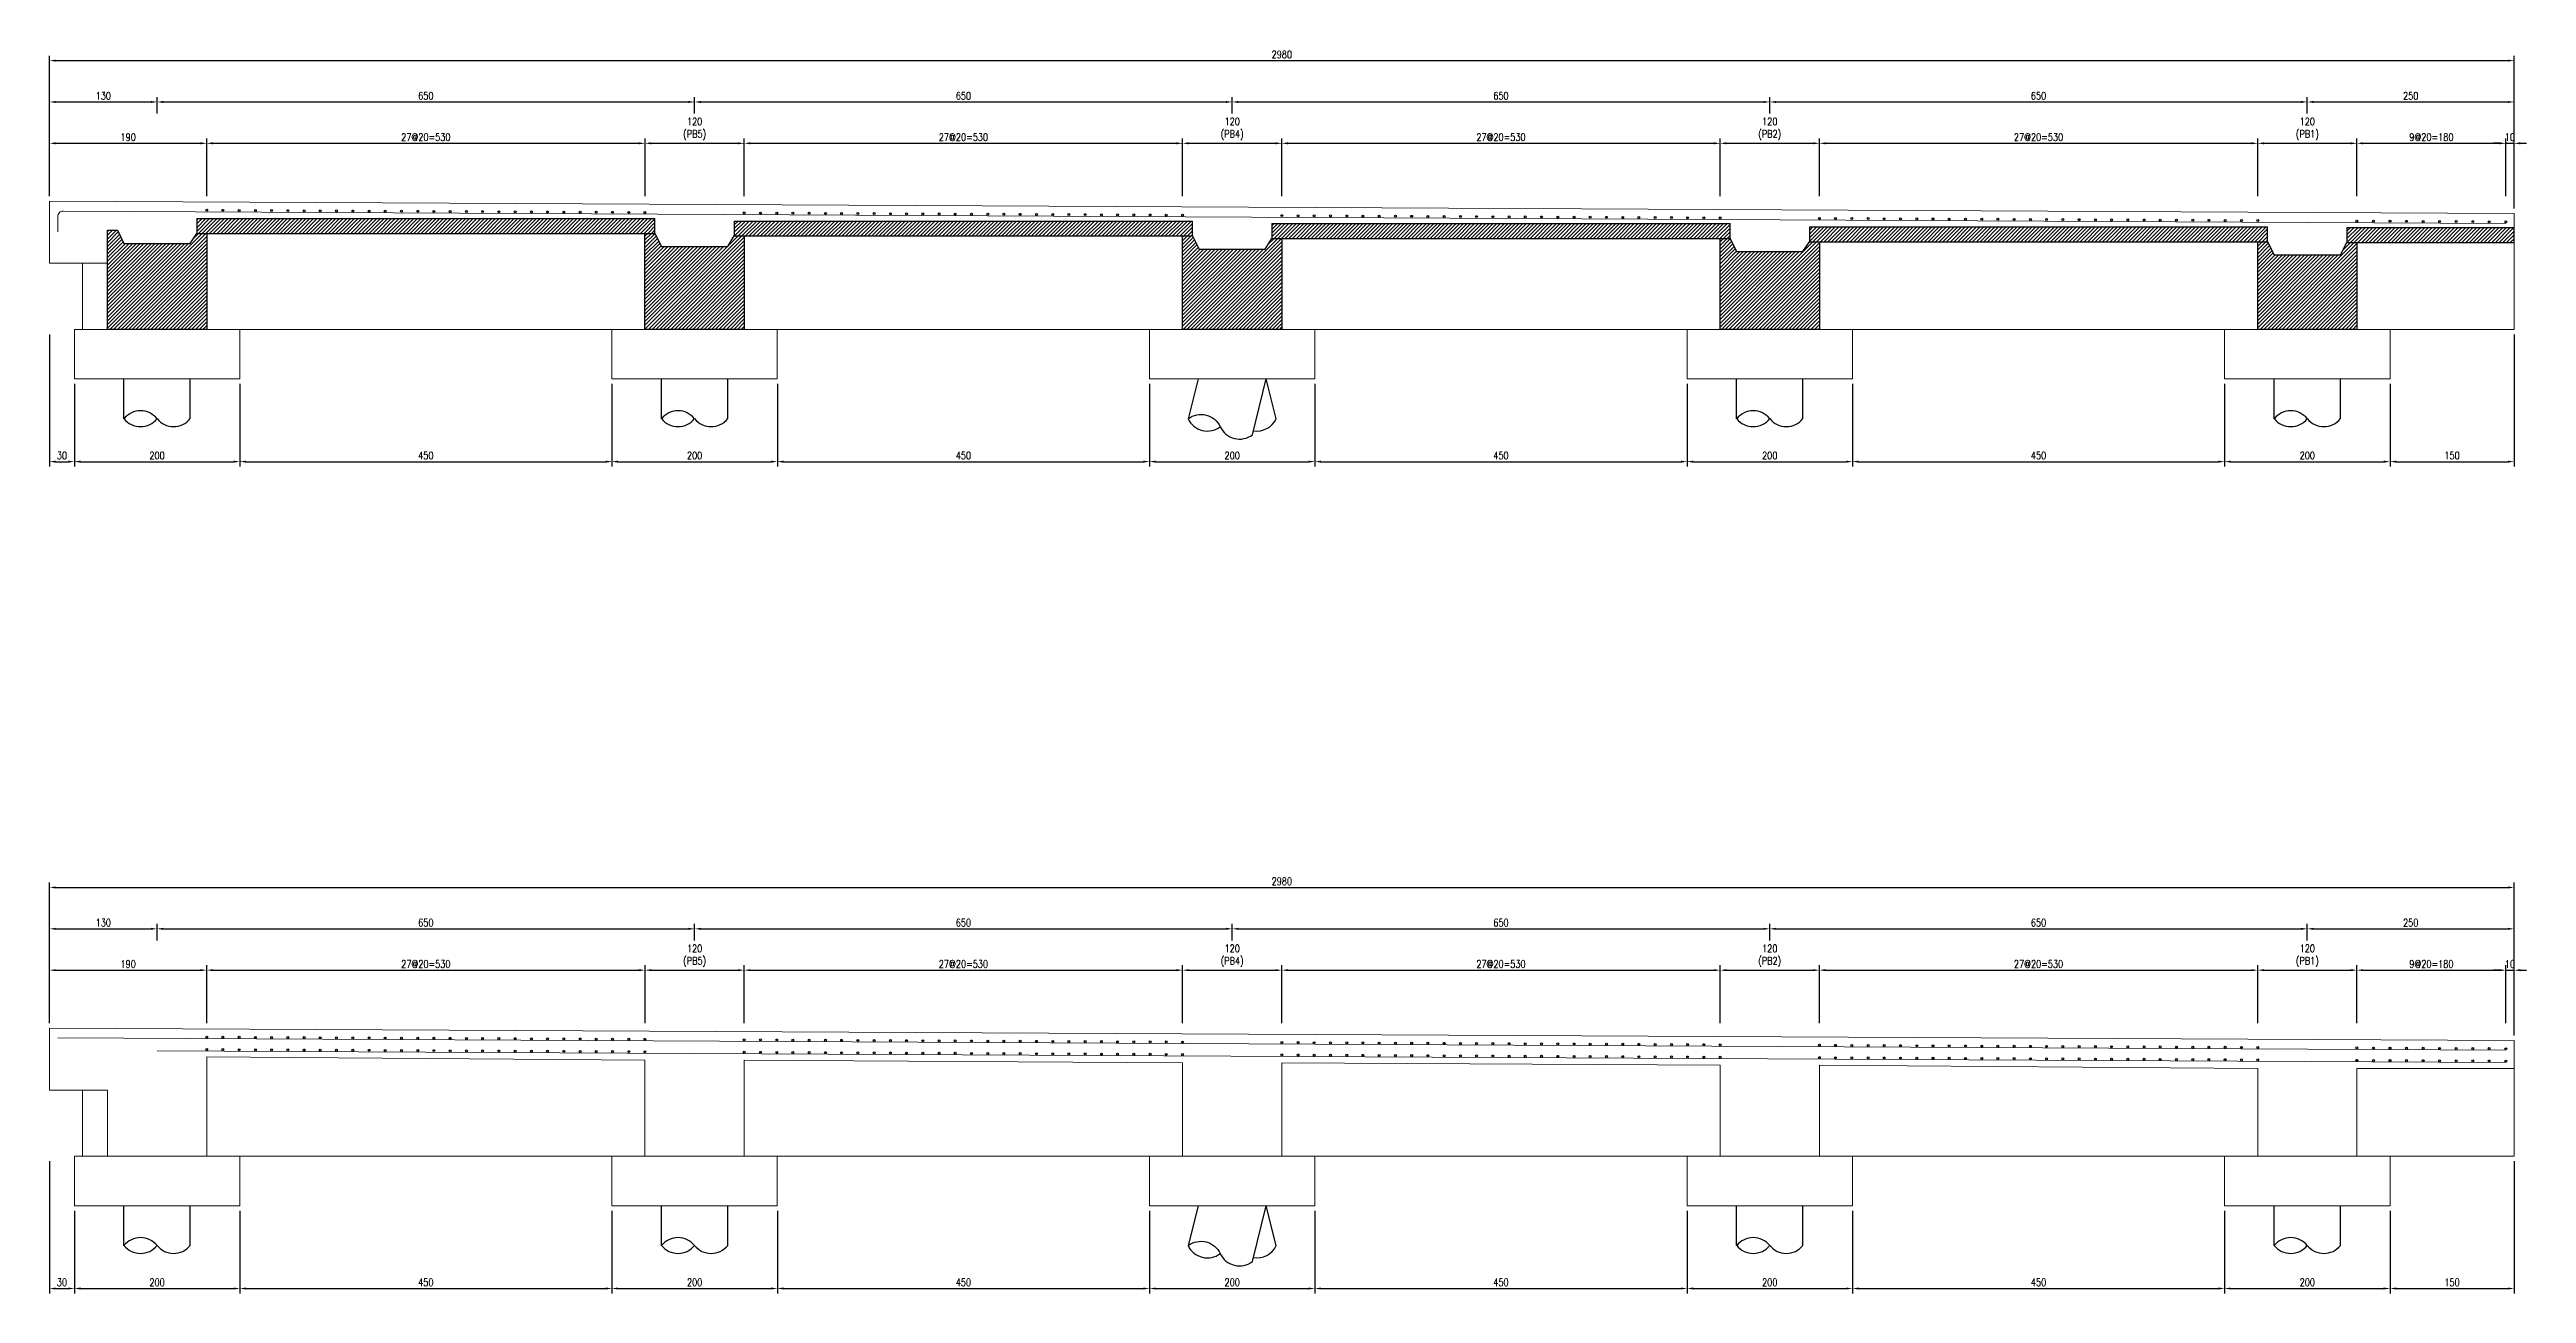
# Model space of a CAD drawing. Extents: x -4754 to 4964, y -19960 to 3841.
# Drawn here: x -286 to 2709, y -13309 to -11805 of the extents above; entities that cross this region are included whole.
import ezdxf

# ---------------------------------------------------------------- set-up
doc = ezdxf.new("R2010")
doc.units = 0
doc.header["$LTSCALE"] = 3
doc.layers.get('0').update_dxf_attribs({"linetype": 'CONTINUOUS'})
doc.layers.add('HB_0', color=7, linetype='CONTINUOUS', transparency=0.5)
doc.layers.add('預鑄版_HATCH', color=253, linetype='CONTINUOUS', transparency=0.1)
for name, color, linetype in [('HB_DIM', 1, 'CONTINUOUS'), ('鋼筋', 3, 'CONTINUOUS'), ('預鑄梁_HATCH', 253, 'CONTINUOUS')]:
    doc.layers.add(name, color=color, linetype=linetype)
doc.styles.get("Standard").update_dxf_attribs({"font": 'ROMANS.shx', "width": 0.8, "bigfont": 'chineset.shx'})
doc.dimstyles.new('30', dxfattribs={"dimscale": 3, "dimtxt": 3, "dimasz": 2.5, "dimexe": 2, "dimexo": 2, "dimgap": 1, "dimtad": 1, "dimdsep": 46, "dimtxsty": 'Standard', "dimcen": 0, "dimclrd": 256, "dimclre": 256, "dimclrt": 2, "dimadec": 0, "dimazin": 0, "dimtfac": 1, "dimtix": 1, "dimtmove": 2, "dimatfit": 3, "dimfxl": 1, "dimtolj": 1, "dimtzin": 0, "dimarcsym": 0})

msp = doc.modelspace()

# ---------------------------------------------------------------- blocks, each defined once
blk = doc.blocks.new('pile_vertical_with_pilecap')
at = {"linetype": 'Continuous'}
for p, q in [((-40, -48.1), (-40, 0)), ((-40, -48.1), (-40, 0)), ((40, -48.1), (40, 0)), ((40, -48.1), (40, 0))]:
    blk.add_line(p, q, dxfattribs=at)
for centre, start, end in [((-20, -64.1), 38.718, 141.282), ((-20, -64.1), 38.718, 141.282), ((-20, -32), 218.718, 321.282), ((-20, -32), 218.718, 321.282), ((20, -32), 218.718, 321.282), ((20, -32), 218.718, 321.282)]:
    blk.add_arc(centre, 25.6, start, end, dxfattribs=at)
blk = doc.blocks.new('racked_with_pilecap_Transverse')
at = {"linetype": 'Continuous'}
for points in [[(-41.2, 0), (-53.2, -48.1)], [(24.4, -67.5), (41.2, 0)]]:
    blk.add_lwpolyline(points, dxfattribs=at)
blk.add_lwpolyline([(53.2, -48.1), (41.2, 0)])
for points in [[(-53.2, -48.1, -0.48), (-14.4, -57.8, 0.48), (24.4, -67.5, 0.48)], [(-53.2, -48.1, 0.48), (-14.4, -57.8, 0.48)], [(25.6, -62.6, 0.340232), (53.2, -48.1)]]:
    blk.add_lwpolyline(points, format="xyb", dxfattribs=at)
blk = doc.blocks.new('C')
at = {"color": 3, "linetype": 'Continuous'}
blk.add_circle((0, 0), 1.2, dxfattribs=at)
blk = doc.blocks.new('*D143')
at = {"layer": 'HB_DIM', "linetype": 'Continuous', "lineweight": -2}
for p, q in [((-285.7, -12982), (-285.7, -12812)), ((-278.2, -12818), (2686.8, -12818)), ((2694.3, -12997), (2694.3, -12812))]:
    blk.add_line(p, q, dxfattribs=at)
at = {"layer": 'HB_DIM'}
for points in [[(-278.2, -12816.7), (-278.2, -12819.2), (-285.7, -12818)], [(2686.8, -12819.2), (2686.8, -12816.7), (2694.3, -12818)]]:
    blk.add_solid(points, dxfattribs=at)
at = {"layer": 'HB_DIM', "color": 2, "linetype": 'Continuous', "insert": (1204.3, -12810.5), "char_height": 9, "attachment_point": 5, "rotation": 0}
blk.add_mtext('\\A1;2980', dxfattribs=at)
blk = doc.blocks.new('*D144')
at = {"layer": 'HB_DIM', "linetype": 'Continuous', "lineweight": -2}
for p, q in [((-285.7, -12982), (-285.7, -12862)), ((-278.2, -12868), (-163.2, -12868)), ((-155.7, -12882), (-155.7, -12862))]:
    blk.add_line(p, q, dxfattribs=at)
at = {"layer": 'HB_DIM'}
for points in [[(-278.2, -12866.7), (-278.2, -12869.2), (-285.7, -12868)], [(-163.2, -12869.2), (-163.2, -12866.7), (-155.7, -12868)]]:
    blk.add_solid(points, dxfattribs=at)
at = {"layer": 'HB_DIM', "color": 2, "linetype": 'Continuous', "insert": (-220.7, -12860.5), "char_height": 9, "attachment_point": 5, "rotation": 0}
blk.add_mtext('\\A1;130', dxfattribs=at)
blk = doc.blocks.new('*D145')
at = {"layer": 'HB_DIM', "linetype": 'Continuous', "lineweight": -2}
for p, q in [((-155.7, -12882), (-155.7, -12862)), ((-148.2, -12868), (486.8, -12868)), ((494.3, -12882), (494.3, -12862))]:
    blk.add_line(p, q, dxfattribs=at)
at = {"layer": 'HB_DIM'}
for points in [[(-148.2, -12866.7), (-148.2, -12869.2), (-155.7, -12868)], [(486.8, -12869.2), (486.8, -12866.7), (494.3, -12868)]]:
    blk.add_solid(points, dxfattribs=at)
at = {"layer": 'HB_DIM', "color": 2, "linetype": 'Continuous', "insert": (169.3, -12860.5), "char_height": 9, "attachment_point": 5, "rotation": 0}
blk.add_mtext('\\A1;650', dxfattribs=at)
blk = doc.blocks.new('*D146')
at = {"layer": 'HB_DIM', "linetype": 'Continuous', "lineweight": -2}
for p, q in [((494.3, -12882), (494.3, -12862)), ((501.8, -12868), (1136.8, -12868)), ((1144.3, -12882), (1144.3, -12862))]:
    blk.add_line(p, q, dxfattribs=at)
at = {"layer": 'HB_DIM'}
for points in [[(501.8, -12866.7), (501.8, -12869.2), (494.3, -12868)], [(1136.8, -12869.2), (1136.8, -12866.7), (1144.3, -12868)]]:
    blk.add_solid(points, dxfattribs=at)
at = {"layer": 'HB_DIM', "color": 2, "linetype": 'Continuous', "insert": (819.3, -12860.5), "char_height": 9, "attachment_point": 5, "rotation": 0}
blk.add_mtext('\\A1;650', dxfattribs=at)
blk = doc.blocks.new('*D147')
at = {"layer": 'HB_DIM', "linetype": 'Continuous', "lineweight": -2}
for p, q in [((1144.3, -12882), (1144.3, -12862)), ((1151.8, -12868), (1786.8, -12868)), ((1794.3, -12882), (1794.3, -12862))]:
    blk.add_line(p, q, dxfattribs=at)
at = {"layer": 'HB_DIM'}
for points in [[(1151.8, -12866.7), (1151.8, -12869.2), (1144.3, -12868)], [(1786.8, -12869.2), (1786.8, -12866.7), (1794.3, -12868)]]:
    blk.add_solid(points, dxfattribs=at)
at = {"layer": 'HB_DIM', "color": 2, "linetype": 'Continuous', "insert": (1469.3, -12860.5), "char_height": 9, "attachment_point": 5, "rotation": 0}
blk.add_mtext('\\A1;650', dxfattribs=at)
blk = doc.blocks.new('*D148')
at = {"layer": 'HB_DIM', "linetype": 'Continuous', "lineweight": -2}
for p, q in [((1794.3, -12882), (1794.3, -12862)), ((1801.8, -12868), (2436.8, -12868)), ((2444.3, -12882), (2444.3, -12862))]:
    blk.add_line(p, q, dxfattribs=at)
at = {"layer": 'HB_DIM'}
for points in [[(1801.8, -12866.7), (1801.8, -12869.2), (1794.3, -12868)], [(2436.8, -12869.2), (2436.8, -12866.7), (2444.3, -12868)]]:
    blk.add_solid(points, dxfattribs=at)
at = {"layer": 'HB_DIM', "color": 2, "linetype": 'Continuous', "insert": (2119.3, -12860.5), "char_height": 9, "attachment_point": 5, "rotation": 0}
blk.add_mtext('\\A1;650', dxfattribs=at)
blk = doc.blocks.new('*D149')
at = {"layer": 'HB_DIM', "linetype": 'Continuous', "lineweight": -2}
for p, q in [((2444.3, -12882), (2444.3, -12862)), ((2451.8, -12868), (2686.8, -12868)), ((2694.3, -12997), (2694.3, -12862))]:
    blk.add_line(p, q, dxfattribs=at)
at = {"layer": 'HB_DIM'}
for points in [[(2451.8, -12866.7), (2451.8, -12869.2), (2444.3, -12868)], [(2686.8, -12869.2), (2686.8, -12866.7), (2694.3, -12868)]]:
    blk.add_solid(points, dxfattribs=at)
at = {"layer": 'HB_DIM', "color": 2, "linetype": 'Continuous', "insert": (2569.3, -12860.5), "char_height": 9, "attachment_point": 5, "rotation": 0}
blk.add_mtext('\\A1;250', dxfattribs=at)
blk = doc.blocks.new('*D150')
at = {"layer": 'HB_DIM', "linetype": 'Continuous', "lineweight": -2}
for p, q in [((-285.7, -12982), (-285.7, -12912)), ((-278.2, -12918), (-103.2, -12918)), ((-95.7, -12982), (-95.7, -12912))]:
    blk.add_line(p, q, dxfattribs=at)
at = {"layer": 'HB_DIM'}
for points in [[(-278.2, -12916.7), (-278.2, -12919.2), (-285.7, -12918)], [(-103.2, -12919.2), (-103.2, -12916.7), (-95.7, -12918)]]:
    blk.add_solid(points, dxfattribs=at)
at = {"layer": 'HB_DIM', "color": 2, "linetype": 'Continuous', "insert": (-190.7, -12910.5), "char_height": 9, "attachment_point": 5, "rotation": 0}
blk.add_mtext('\\A1;190', dxfattribs=at)
blk = doc.blocks.new('*D151')
at = {"layer": 'HB_DIM', "linetype": 'Continuous', "lineweight": -2}
for p, q in [((-95.7, -12982), (-95.7, -12912)), ((-88.2, -12918), (426.8, -12918)), ((434.3, -12982), (434.3, -12912))]:
    blk.add_line(p, q, dxfattribs=at)
at = {"layer": 'HB_DIM'}
for points in [[(-88.2, -12916.7), (-88.2, -12919.2), (-95.7, -12918)], [(426.8, -12919.2), (426.8, -12916.7), (434.3, -12918)]]:
    blk.add_solid(points, dxfattribs=at)
at = {"layer": 'HB_DIM', "color": 2, "linetype": 'Continuous', "insert": (169.3, -12910.5), "char_height": 9, "attachment_point": 5, "rotation": 0}
blk.add_mtext('\\A1;27@20=530', dxfattribs=at)
blk = doc.blocks.new('*D152')
at = {"layer": 'HB_DIM', "linetype": 'Continuous', "lineweight": -2}
for p, q in [((434.3, -12982), (434.3, -12912)), ((441.8, -12918), (546.8, -12918)), ((554.3, -12982), (554.3, -12912))]:
    blk.add_line(p, q, dxfattribs=at)
at = {"layer": 'HB_DIM'}
for points in [[(441.8, -12916.7), (441.8, -12919.2), (434.3, -12918)], [(546.8, -12919.2), (546.8, -12916.7), (554.3, -12918)]]:
    blk.add_solid(points, dxfattribs=at)
at = {"layer": 'HB_DIM', "color": 2, "linetype": 'Continuous', "insert": (494.3, -12900.6), "char_height": 9, "attachment_point": 5, "rotation": 0}
blk.add_mtext('\\A1;120^J(PB5)', dxfattribs=at)
blk = doc.blocks.new('*D153')
at = {"layer": 'HB_DIM', "linetype": 'Continuous', "lineweight": -2}
for p, q in [((554.3, -12982), (554.3, -12912)), ((561.8, -12918), (1076.8, -12918)), ((1084.3, -12982), (1084.3, -12912))]:
    blk.add_line(p, q, dxfattribs=at)
at = {"layer": 'HB_DIM'}
for points in [[(561.8, -12916.7), (561.8, -12919.2), (554.3, -12918)], [(1076.8, -12919.2), (1076.8, -12916.7), (1084.3, -12918)]]:
    blk.add_solid(points, dxfattribs=at)
at = {"layer": 'HB_DIM', "color": 2, "linetype": 'Continuous', "insert": (819.3, -12910.5), "char_height": 9, "attachment_point": 5, "rotation": 0}
blk.add_mtext('\\A1;27@20=530', dxfattribs=at)
blk = doc.blocks.new('*D154')
at = {"layer": 'HB_DIM', "linetype": 'Continuous', "lineweight": -2}
for p, q in [((1084.3, -12982), (1084.3, -12912)), ((1091.8, -12918), (1196.8, -12918)), ((1204.3, -12982), (1204.3, -12912))]:
    blk.add_line(p, q, dxfattribs=at)
at = {"layer": 'HB_DIM'}
for points in [[(1091.8, -12916.7), (1091.8, -12919.2), (1084.3, -12918)], [(1196.8, -12919.2), (1196.8, -12916.7), (1204.3, -12918)]]:
    blk.add_solid(points, dxfattribs=at)
at = {"layer": 'HB_DIM', "color": 2, "linetype": 'Continuous', "insert": (1144.3, -12900.6), "char_height": 9, "attachment_point": 5, "rotation": 0}
blk.add_mtext('\\A1;120^J(PB4)', dxfattribs=at)
blk = doc.blocks.new('*D155')
at = {"layer": 'HB_DIM', "linetype": 'Continuous', "lineweight": -2}
for p, q in [((1204.3, -12982), (1204.3, -12912)), ((1211.8, -12918), (1726.8, -12918)), ((1734.3, -12982), (1734.3, -12912))]:
    blk.add_line(p, q, dxfattribs=at)
at = {"layer": 'HB_DIM'}
for points in [[(1211.8, -12916.7), (1211.8, -12919.2), (1204.3, -12918)], [(1726.8, -12919.2), (1726.8, -12916.7), (1734.3, -12918)]]:
    blk.add_solid(points, dxfattribs=at)
at = {"layer": 'HB_DIM', "color": 2, "linetype": 'Continuous', "insert": (1469.3, -12910.5), "char_height": 9, "attachment_point": 5, "rotation": 0}
blk.add_mtext('\\A1;27@20=530', dxfattribs=at)
blk = doc.blocks.new('*D156')
at = {"layer": 'HB_DIM', "linetype": 'Continuous', "lineweight": -2}
for p, q in [((1734.3, -12982), (1734.3, -12912)), ((1741.8, -12918), (1846.8, -12918)), ((1854.3, -12982), (1854.3, -12912))]:
    blk.add_line(p, q, dxfattribs=at)
at = {"layer": 'HB_DIM'}
for points in [[(1741.8, -12916.7), (1741.8, -12919.2), (1734.3, -12918)], [(1846.8, -12919.2), (1846.8, -12916.7), (1854.3, -12918)]]:
    blk.add_solid(points, dxfattribs=at)
at = {"layer": 'HB_DIM', "color": 2, "linetype": 'Continuous', "insert": (1794.3, -12900.6), "char_height": 9, "attachment_point": 5, "rotation": 0}
blk.add_mtext('\\A1;120^J(PB2)', dxfattribs=at)
blk = doc.blocks.new('*D157')
at = {"layer": 'HB_DIM', "linetype": 'Continuous', "lineweight": -2}
for p, q in [((1854.3, -12982), (1854.3, -12912)), ((1861.8, -12918), (2376.8, -12918)), ((2384.3, -12982), (2384.3, -12912))]:
    blk.add_line(p, q, dxfattribs=at)
at = {"layer": 'HB_DIM'}
for points in [[(1861.8, -12916.7), (1861.8, -12919.2), (1854.3, -12918)], [(2376.8, -12919.2), (2376.8, -12916.7), (2384.3, -12918)]]:
    blk.add_solid(points, dxfattribs=at)
at = {"layer": 'HB_DIM', "color": 2, "linetype": 'Continuous', "insert": (2119.3, -12910.5), "char_height": 9, "attachment_point": 5, "rotation": 0}
blk.add_mtext('\\A1;27@20=530', dxfattribs=at)
blk = doc.blocks.new('*D158')
at = {"layer": 'HB_DIM', "linetype": 'Continuous', "lineweight": -2}
for p, q in [((2384.3, -12982), (2384.3, -12912)), ((2391.8, -12918), (2496.8, -12918)), ((2504.3, -12982), (2504.3, -12912))]:
    blk.add_line(p, q, dxfattribs=at)
at = {"layer": 'HB_DIM'}
for points in [[(2391.8, -12916.7), (2391.8, -12919.2), (2384.3, -12918)], [(2496.8, -12919.2), (2496.8, -12916.7), (2504.3, -12918)]]:
    blk.add_solid(points, dxfattribs=at)
at = {"layer": 'HB_DIM', "color": 2, "linetype": 'Continuous', "insert": (2444.3, -12900.6), "char_height": 9, "attachment_point": 5, "rotation": 0}
blk.add_mtext('\\A1;120^J(PB1)', dxfattribs=at)
blk = doc.blocks.new('*D159')
at = {"layer": 'HB_DIM', "linetype": 'Continuous', "lineweight": -2}
for p, q in [((2504.3, -12982), (2504.3, -12912)), ((2511.8, -12918), (2676.8, -12918)), ((2684.3, -12982), (2684.3, -12912))]:
    blk.add_line(p, q, dxfattribs=at)
at = {"layer": 'HB_DIM'}
for points in [[(2511.8, -12916.7), (2511.8, -12919.2), (2504.3, -12918)], [(2676.8, -12919.2), (2676.8, -12916.7), (2684.3, -12918)]]:
    blk.add_solid(points, dxfattribs=at)
at = {"layer": 'HB_DIM', "color": 2, "linetype": 'Continuous', "insert": (2594.3, -12910.5), "char_height": 9, "attachment_point": 5, "rotation": 0}
blk.add_mtext('\\A1;9@20=180', dxfattribs=at)
blk = doc.blocks.new('*D160')
at = {"layer": 'HB_DIM', "linetype": 'Continuous', "lineweight": -2}
for p, q in [((2676.8, -12918), (2669.3, -12918)), ((2684.3, -12982), (2684.3, -12912)), ((2684.3, -12918), (2694.3, -12918)), ((2694.3, -12982), (2694.3, -12912)), ((2701.8, -12918), (2709.3, -12918))]:
    blk.add_line(p, q, dxfattribs=at)
at = {"layer": 'HB_DIM'}
for points in [[(2676.8, -12919.2), (2676.8, -12916.7), (2684.3, -12918)], [(2701.8, -12916.7), (2701.8, -12919.2), (2694.3, -12918)]]:
    blk.add_solid(points, dxfattribs=at)
at = {"layer": 'HB_DIM', "color": 2, "linetype": 'Continuous', "insert": (2689.3, -12910.5), "char_height": 9, "attachment_point": 5, "rotation": 0}
blk.add_mtext('\\A1;10', dxfattribs=at)
blk = doc.blocks.new('*D161')
at = {"layer": 'HB_DIM', "linetype": 'Continuous', "lineweight": -2}
for p, q in [((-285.7, -13149), (-285.7, -13309)), ((-255.7, -13209), (-255.7, -13309)), ((-278.2, -13303), (-263.2, -13303))]:
    blk.add_line(p, q, dxfattribs=at)
at = {"layer": 'HB_DIM'}
for points in [[(-278.2, -13301.7), (-278.2, -13304.2), (-285.7, -13303)], [(-263.2, -13304.2), (-263.2, -13301.7), (-255.7, -13303)]]:
    blk.add_solid(points, dxfattribs=at)
at = {"layer": 'HB_DIM', "color": 2, "linetype": 'Continuous', "insert": (-270.7, -13295.5), "char_height": 9, "attachment_point": 5, "rotation": 0}
blk.add_mtext('\\A1;30', dxfattribs=at)
blk = doc.blocks.new('*D162')
at = {"layer": 'HB_DIM', "linetype": 'Continuous', "lineweight": -2}
for p, q in [((-255.7, -13209), (-255.7, -13309)), ((-55.7, -13209), (-55.7, -13309)), ((-248.2, -13303), (-63.2, -13303))]:
    blk.add_line(p, q, dxfattribs=at)
at = {"layer": 'HB_DIM'}
for points in [[(-248.2, -13301.7), (-248.2, -13304.2), (-255.7, -13303)], [(-63.2, -13304.2), (-63.2, -13301.7), (-55.7, -13303)]]:
    blk.add_solid(points, dxfattribs=at)
at = {"layer": 'HB_DIM', "color": 2, "linetype": 'Continuous', "insert": (-155.7, -13295.5), "char_height": 9, "attachment_point": 5, "rotation": 0}
blk.add_mtext('\\A1;200', dxfattribs=at)
blk = doc.blocks.new('*D163')
at = {"layer": 'HB_DIM', "linetype": 'Continuous', "lineweight": -2}
for p, q in [((-55.7, -13209), (-55.7, -13309)), ((394.3, -13209), (394.3, -13309)), ((-48.2, -13303), (386.8, -13303))]:
    blk.add_line(p, q, dxfattribs=at)
at = {"layer": 'HB_DIM'}
for points in [[(-48.2, -13301.7), (-48.2, -13304.2), (-55.7, -13303)], [(386.8, -13304.2), (386.8, -13301.7), (394.3, -13303)]]:
    blk.add_solid(points, dxfattribs=at)
at = {"layer": 'HB_DIM', "color": 2, "linetype": 'Continuous', "insert": (169.3, -13295.5), "char_height": 9, "attachment_point": 5, "rotation": 0}
blk.add_mtext('\\A1;450', dxfattribs=at)
blk = doc.blocks.new('*D164')
at = {"layer": 'HB_DIM', "linetype": 'Continuous', "lineweight": -2}
for p, q in [((394.3, -13209), (394.3, -13309)), ((594.3, -13209), (594.3, -13309)), ((401.8, -13303), (586.8, -13303))]:
    blk.add_line(p, q, dxfattribs=at)
at = {"layer": 'HB_DIM'}
for points in [[(401.8, -13301.7), (401.8, -13304.2), (394.3, -13303)], [(586.8, -13304.2), (586.8, -13301.7), (594.3, -13303)]]:
    blk.add_solid(points, dxfattribs=at)
at = {"layer": 'HB_DIM', "color": 2, "linetype": 'Continuous', "insert": (494.3, -13295.5), "char_height": 9, "attachment_point": 5, "rotation": 0}
blk.add_mtext('\\A1;200', dxfattribs=at)
blk = doc.blocks.new('*D165')
at = {"layer": 'HB_DIM', "linetype": 'Continuous', "lineweight": -2}
for p, q in [((594.3, -13209), (594.3, -13309)), ((1044.3, -13209), (1044.3, -13309)), ((601.8, -13303), (1036.8, -13303))]:
    blk.add_line(p, q, dxfattribs=at)
at = {"layer": 'HB_DIM'}
for points in [[(601.8, -13301.7), (601.8, -13304.2), (594.3, -13303)], [(1036.8, -13304.2), (1036.8, -13301.7), (1044.3, -13303)]]:
    blk.add_solid(points, dxfattribs=at)
at = {"layer": 'HB_DIM', "color": 2, "linetype": 'Continuous', "insert": (819.3, -13295.5), "char_height": 9, "attachment_point": 5, "rotation": 0}
blk.add_mtext('\\A1;450', dxfattribs=at)
blk = doc.blocks.new('*D166')
at = {"layer": 'HB_DIM', "linetype": 'Continuous', "lineweight": -2}
for p, q in [((1044.3, -13209), (1044.3, -13309)), ((1244.3, -13209), (1244.3, -13309)), ((1051.8, -13303), (1236.8, -13303))]:
    blk.add_line(p, q, dxfattribs=at)
at = {"layer": 'HB_DIM'}
for points in [[(1051.8, -13301.7), (1051.8, -13304.2), (1044.3, -13303)], [(1236.8, -13304.2), (1236.8, -13301.7), (1244.3, -13303)]]:
    blk.add_solid(points, dxfattribs=at)
at = {"layer": 'HB_DIM', "color": 2, "linetype": 'Continuous', "insert": (1144.3, -13295.5), "char_height": 9, "attachment_point": 5, "rotation": 0}
blk.add_mtext('\\A1;200', dxfattribs=at)
blk = doc.blocks.new('*D167')
at = {"layer": 'HB_DIM', "linetype": 'Continuous', "lineweight": -2}
for p, q in [((1244.3, -13209), (1244.3, -13309)), ((1694.3, -13209), (1694.3, -13309)), ((1251.8, -13303), (1686.8, -13303))]:
    blk.add_line(p, q, dxfattribs=at)
at = {"layer": 'HB_DIM'}
for points in [[(1251.8, -13301.7), (1251.8, -13304.2), (1244.3, -13303)], [(1686.8, -13304.2), (1686.8, -13301.7), (1694.3, -13303)]]:
    blk.add_solid(points, dxfattribs=at)
at = {"layer": 'HB_DIM', "color": 2, "linetype": 'Continuous', "insert": (1469.3, -13295.5), "char_height": 9, "attachment_point": 5, "rotation": 0}
blk.add_mtext('\\A1;450', dxfattribs=at)
blk = doc.blocks.new('*D168')
at = {"layer": 'HB_DIM', "linetype": 'Continuous', "lineweight": -2}
for p, q in [((1694.3, -13209), (1694.3, -13309)), ((1894.3, -13209), (1894.3, -13309)), ((1701.8, -13303), (1886.8, -13303))]:
    blk.add_line(p, q, dxfattribs=at)
at = {"layer": 'HB_DIM'}
for points in [[(1701.8, -13301.7), (1701.8, -13304.2), (1694.3, -13303)], [(1886.8, -13304.2), (1886.8, -13301.7), (1894.3, -13303)]]:
    blk.add_solid(points, dxfattribs=at)
at = {"layer": 'HB_DIM', "color": 2, "linetype": 'Continuous', "insert": (1794.3, -13295.5), "char_height": 9, "attachment_point": 5, "rotation": 0}
blk.add_mtext('\\A1;200', dxfattribs=at)
blk = doc.blocks.new('*D169')
at = {"layer": 'HB_DIM', "linetype": 'Continuous', "lineweight": -2}
for p, q in [((1894.3, -13209), (1894.3, -13309)), ((2344.3, -13209), (2344.3, -13309)), ((1901.8, -13303), (2336.8, -13303))]:
    blk.add_line(p, q, dxfattribs=at)
at = {"layer": 'HB_DIM'}
for points in [[(1901.8, -13301.7), (1901.8, -13304.2), (1894.3, -13303)], [(2336.8, -13304.2), (2336.8, -13301.7), (2344.3, -13303)]]:
    blk.add_solid(points, dxfattribs=at)
at = {"layer": 'HB_DIM', "color": 2, "linetype": 'Continuous', "insert": (2119.3, -13295.5), "char_height": 9, "attachment_point": 5, "rotation": 0}
blk.add_mtext('\\A1;450', dxfattribs=at)
blk = doc.blocks.new('*D170')
at = {"layer": 'HB_DIM', "linetype": 'Continuous', "lineweight": -2}
for p, q in [((2344.3, -13209), (2344.3, -13309)), ((2544.3, -13209), (2544.3, -13309)), ((2351.8, -13303), (2536.8, -13303))]:
    blk.add_line(p, q, dxfattribs=at)
at = {"layer": 'HB_DIM'}
for points in [[(2351.8, -13301.7), (2351.8, -13304.2), (2344.3, -13303)], [(2536.8, -13304.2), (2536.8, -13301.7), (2544.3, -13303)]]:
    blk.add_solid(points, dxfattribs=at)
at = {"layer": 'HB_DIM', "color": 2, "linetype": 'Continuous', "insert": (2444.3, -13295.5), "char_height": 9, "attachment_point": 5, "rotation": 0}
blk.add_mtext('\\A1;200', dxfattribs=at)
blk = doc.blocks.new('*D171')
at = {"layer": 'HB_DIM', "linetype": 'Continuous', "lineweight": -2}
for p, q in [((2694.3, -13149), (2694.3, -13309)), ((2544.3, -13209), (2544.3, -13309)), ((2551.8, -13303), (2686.8, -13303))]:
    blk.add_line(p, q, dxfattribs=at)
at = {"layer": 'HB_DIM'}
for points in [[(2551.8, -13301.7), (2551.8, -13304.2), (2544.3, -13303)], [(2686.8, -13304.2), (2686.8, -13301.7), (2694.3, -13303)]]:
    blk.add_solid(points, dxfattribs=at)
at = {"layer": 'HB_DIM', "color": 2, "linetype": 'Continuous', "insert": (2619.3, -13295.5), "char_height": 9, "attachment_point": 5, "rotation": 0}
blk.add_mtext('\\A1;150', dxfattribs=at)
blk = doc.blocks.new('*D114')
at = {"layer": 'HB_DIM', "linetype": 'Continuous', "lineweight": -2}
for p, q in [((-285.7, -11982), (-285.7, -11812)), ((-278.2, -11818), (2686.8, -11818)), ((2694.3, -11997), (2694.3, -11812))]:
    blk.add_line(p, q, dxfattribs=at)
at = {"layer": 'HB_DIM'}
for points in [[(-278.2, -11816.7), (-278.2, -11819.2), (-285.7, -11818)], [(2686.8, -11819.2), (2686.8, -11816.7), (2694.3, -11818)]]:
    blk.add_solid(points, dxfattribs=at)
at = {"layer": 'HB_DIM', "color": 2, "linetype": 'Continuous', "insert": (1204.3, -11810.5), "char_height": 9, "attachment_point": 5, "rotation": 0}
blk.add_mtext('\\A1;2980', dxfattribs=at)
blk = doc.blocks.new('*D115')
at = {"layer": 'HB_DIM', "linetype": 'Continuous', "lineweight": -2}
for p, q in [((-285.7, -11982), (-285.7, -11862)), ((-278.2, -11868), (-163.2, -11868)), ((-155.7, -11882), (-155.7, -11862))]:
    blk.add_line(p, q, dxfattribs=at)
at = {"layer": 'HB_DIM'}
for points in [[(-278.2, -11866.7), (-278.2, -11869.2), (-285.7, -11868)], [(-163.2, -11869.2), (-163.2, -11866.7), (-155.7, -11868)]]:
    blk.add_solid(points, dxfattribs=at)
at = {"layer": 'HB_DIM', "color": 2, "linetype": 'Continuous', "insert": (-220.7, -11860.5), "char_height": 9, "attachment_point": 5, "rotation": 0}
blk.add_mtext('\\A1;130', dxfattribs=at)
blk = doc.blocks.new('*D116')
at = {"layer": 'HB_DIM', "linetype": 'Continuous', "lineweight": -2}
for p, q in [((-155.7, -11882), (-155.7, -11862)), ((-148.2, -11868), (486.8, -11868)), ((494.3, -11882), (494.3, -11862))]:
    blk.add_line(p, q, dxfattribs=at)
at = {"layer": 'HB_DIM'}
for points in [[(-148.2, -11866.7), (-148.2, -11869.2), (-155.7, -11868)], [(486.8, -11869.2), (486.8, -11866.7), (494.3, -11868)]]:
    blk.add_solid(points, dxfattribs=at)
at = {"layer": 'HB_DIM', "color": 2, "linetype": 'Continuous', "insert": (169.3, -11860.5), "char_height": 9, "attachment_point": 5, "rotation": 0}
blk.add_mtext('\\A1;650', dxfattribs=at)
blk = doc.blocks.new('*D117')
at = {"layer": 'HB_DIM', "linetype": 'Continuous', "lineweight": -2}
for p, q in [((494.3, -11882), (494.3, -11862)), ((501.8, -11868), (1136.8, -11868)), ((1144.3, -11882), (1144.3, -11862))]:
    blk.add_line(p, q, dxfattribs=at)
at = {"layer": 'HB_DIM'}
for points in [[(501.8, -11866.7), (501.8, -11869.2), (494.3, -11868)], [(1136.8, -11869.2), (1136.8, -11866.7), (1144.3, -11868)]]:
    blk.add_solid(points, dxfattribs=at)
at = {"layer": 'HB_DIM', "color": 2, "linetype": 'Continuous', "insert": (819.3, -11860.5), "char_height": 9, "attachment_point": 5, "rotation": 0}
blk.add_mtext('\\A1;650', dxfattribs=at)
blk = doc.blocks.new('*D118')
at = {"layer": 'HB_DIM', "linetype": 'Continuous', "lineweight": -2}
for p, q in [((1144.3, -11882), (1144.3, -11862)), ((1151.8, -11868), (1786.8, -11868)), ((1794.3, -11882), (1794.3, -11862))]:
    blk.add_line(p, q, dxfattribs=at)
at = {"layer": 'HB_DIM'}
for points in [[(1151.8, -11866.7), (1151.8, -11869.2), (1144.3, -11868)], [(1786.8, -11869.2), (1786.8, -11866.7), (1794.3, -11868)]]:
    blk.add_solid(points, dxfattribs=at)
at = {"layer": 'HB_DIM', "color": 2, "linetype": 'Continuous', "insert": (1469.3, -11860.5), "char_height": 9, "attachment_point": 5, "rotation": 0}
blk.add_mtext('\\A1;650', dxfattribs=at)
blk = doc.blocks.new('*D119')
at = {"layer": 'HB_DIM', "linetype": 'Continuous', "lineweight": -2}
for p, q in [((1794.3, -11882), (1794.3, -11862)), ((1801.8, -11868), (2436.8, -11868)), ((2444.3, -11882), (2444.3, -11862))]:
    blk.add_line(p, q, dxfattribs=at)
at = {"layer": 'HB_DIM'}
for points in [[(1801.8, -11866.7), (1801.8, -11869.2), (1794.3, -11868)], [(2436.8, -11869.2), (2436.8, -11866.7), (2444.3, -11868)]]:
    blk.add_solid(points, dxfattribs=at)
at = {"layer": 'HB_DIM', "color": 2, "linetype": 'Continuous', "insert": (2119.3, -11860.5), "char_height": 9, "attachment_point": 5, "rotation": 0}
blk.add_mtext('\\A1;650', dxfattribs=at)
blk = doc.blocks.new('*D120')
at = {"layer": 'HB_DIM', "linetype": 'Continuous', "lineweight": -2}
for p, q in [((2444.3, -11882), (2444.3, -11862)), ((2451.8, -11868), (2686.8, -11868)), ((2694.3, -11997), (2694.3, -11862))]:
    blk.add_line(p, q, dxfattribs=at)
at = {"layer": 'HB_DIM'}
for points in [[(2451.8, -11866.7), (2451.8, -11869.2), (2444.3, -11868)], [(2686.8, -11869.2), (2686.8, -11866.7), (2694.3, -11868)]]:
    blk.add_solid(points, dxfattribs=at)
at = {"layer": 'HB_DIM', "color": 2, "linetype": 'Continuous', "insert": (2569.3, -11860.5), "char_height": 9, "attachment_point": 5, "rotation": 0}
blk.add_mtext('\\A1;250', dxfattribs=at)
blk = doc.blocks.new('*D121')
at = {"layer": 'HB_DIM', "linetype": 'Continuous', "lineweight": -2}
for p, q in [((-285.7, -11982), (-285.7, -11912)), ((-278.2, -11918), (-103.2, -11918)), ((-95.7, -11982), (-95.7, -11912))]:
    blk.add_line(p, q, dxfattribs=at)
at = {"layer": 'HB_DIM'}
for points in [[(-278.2, -11916.7), (-278.2, -11919.2), (-285.7, -11918)], [(-103.2, -11919.2), (-103.2, -11916.7), (-95.7, -11918)]]:
    blk.add_solid(points, dxfattribs=at)
at = {"layer": 'HB_DIM', "color": 2, "linetype": 'Continuous', "insert": (-190.7, -11910.5), "char_height": 9, "attachment_point": 5, "rotation": 0}
blk.add_mtext('\\A1;190', dxfattribs=at)
blk = doc.blocks.new('*D122')
at = {"layer": 'HB_DIM', "linetype": 'Continuous', "lineweight": -2}
for p, q in [((-95.7, -11982), (-95.7, -11912)), ((-88.2, -11918), (426.8, -11918)), ((434.3, -11982), (434.3, -11912))]:
    blk.add_line(p, q, dxfattribs=at)
at = {"layer": 'HB_DIM'}
for points in [[(-88.2, -11916.7), (-88.2, -11919.2), (-95.7, -11918)], [(426.8, -11919.2), (426.8, -11916.7), (434.3, -11918)]]:
    blk.add_solid(points, dxfattribs=at)
at = {"layer": 'HB_DIM', "color": 2, "linetype": 'Continuous', "insert": (169.3, -11910.5), "char_height": 9, "attachment_point": 5, "rotation": 0}
blk.add_mtext('\\A1;27@20=530', dxfattribs=at)
blk = doc.blocks.new('*D123')
at = {"layer": 'HB_DIM', "linetype": 'Continuous', "lineweight": -2}
for p, q in [((434.3, -11982), (434.3, -11912)), ((441.8, -11918), (546.8, -11918)), ((554.3, -11982), (554.3, -11912))]:
    blk.add_line(p, q, dxfattribs=at)
at = {"layer": 'HB_DIM'}
for points in [[(441.8, -11916.7), (441.8, -11919.2), (434.3, -11918)], [(546.8, -11919.2), (546.8, -11916.7), (554.3, -11918)]]:
    blk.add_solid(points, dxfattribs=at)
at = {"layer": 'HB_DIM', "color": 2, "linetype": 'Continuous', "insert": (494.3, -11900.6), "char_height": 9, "attachment_point": 5, "rotation": 0}
blk.add_mtext('\\A1;120^J(PB5)', dxfattribs=at)
blk = doc.blocks.new('*D124')
at = {"layer": 'HB_DIM', "linetype": 'Continuous', "lineweight": -2}
for p, q in [((554.3, -11982), (554.3, -11912)), ((561.8, -11918), (1076.8, -11918)), ((1084.3, -11982), (1084.3, -11912))]:
    blk.add_line(p, q, dxfattribs=at)
at = {"layer": 'HB_DIM'}
for points in [[(561.8, -11916.7), (561.8, -11919.2), (554.3, -11918)], [(1076.8, -11919.2), (1076.8, -11916.7), (1084.3, -11918)]]:
    blk.add_solid(points, dxfattribs=at)
at = {"layer": 'HB_DIM', "color": 2, "linetype": 'Continuous', "insert": (819.3, -11910.5), "char_height": 9, "attachment_point": 5, "rotation": 0}
blk.add_mtext('\\A1;27@20=530', dxfattribs=at)
blk = doc.blocks.new('*D125')
at = {"layer": 'HB_DIM', "linetype": 'Continuous', "lineweight": -2}
for p, q in [((1084.3, -11982), (1084.3, -11912)), ((1091.8, -11918), (1196.8, -11918)), ((1204.3, -11982), (1204.3, -11912))]:
    blk.add_line(p, q, dxfattribs=at)
at = {"layer": 'HB_DIM'}
for points in [[(1091.8, -11916.7), (1091.8, -11919.2), (1084.3, -11918)], [(1196.8, -11919.2), (1196.8, -11916.7), (1204.3, -11918)]]:
    blk.add_solid(points, dxfattribs=at)
at = {"layer": 'HB_DIM', "color": 2, "linetype": 'Continuous', "insert": (1144.3, -11900.6), "char_height": 9, "attachment_point": 5, "rotation": 0}
blk.add_mtext('\\A1;120^J(PB4)', dxfattribs=at)
blk = doc.blocks.new('*D126')
at = {"layer": 'HB_DIM', "linetype": 'Continuous', "lineweight": -2}
for p, q in [((1204.3, -11982), (1204.3, -11912)), ((1211.8, -11918), (1726.8, -11918)), ((1734.3, -11982), (1734.3, -11912))]:
    blk.add_line(p, q, dxfattribs=at)
at = {"layer": 'HB_DIM'}
for points in [[(1211.8, -11916.7), (1211.8, -11919.2), (1204.3, -11918)], [(1726.8, -11919.2), (1726.8, -11916.7), (1734.3, -11918)]]:
    blk.add_solid(points, dxfattribs=at)
at = {"layer": 'HB_DIM', "color": 2, "linetype": 'Continuous', "insert": (1469.3, -11910.5), "char_height": 9, "attachment_point": 5, "rotation": 0}
blk.add_mtext('\\A1;27@20=530', dxfattribs=at)
blk = doc.blocks.new('*D127')
at = {"layer": 'HB_DIM', "linetype": 'Continuous', "lineweight": -2}
for p, q in [((1734.3, -11982), (1734.3, -11912)), ((1741.8, -11918), (1846.8, -11918)), ((1854.3, -11982), (1854.3, -11912))]:
    blk.add_line(p, q, dxfattribs=at)
at = {"layer": 'HB_DIM'}
for points in [[(1741.8, -11916.7), (1741.8, -11919.2), (1734.3, -11918)], [(1846.8, -11919.2), (1846.8, -11916.7), (1854.3, -11918)]]:
    blk.add_solid(points, dxfattribs=at)
at = {"layer": 'HB_DIM', "color": 2, "linetype": 'Continuous', "insert": (1794.3, -11900.6), "char_height": 9, "attachment_point": 5, "rotation": 0}
blk.add_mtext('\\A1;120^J(PB2)', dxfattribs=at)
blk = doc.blocks.new('*D128')
at = {"layer": 'HB_DIM', "linetype": 'Continuous', "lineweight": -2}
for p, q in [((1854.3, -11982), (1854.3, -11912)), ((1861.8, -11918), (2376.8, -11918)), ((2384.3, -11982), (2384.3, -11912))]:
    blk.add_line(p, q, dxfattribs=at)
at = {"layer": 'HB_DIM'}
for points in [[(1861.8, -11916.7), (1861.8, -11919.2), (1854.3, -11918)], [(2376.8, -11919.2), (2376.8, -11916.7), (2384.3, -11918)]]:
    blk.add_solid(points, dxfattribs=at)
at = {"layer": 'HB_DIM', "color": 2, "linetype": 'Continuous', "insert": (2119.3, -11910.5), "char_height": 9, "attachment_point": 5, "rotation": 0}
blk.add_mtext('\\A1;27@20=530', dxfattribs=at)
blk = doc.blocks.new('*D129')
at = {"layer": 'HB_DIM', "linetype": 'Continuous', "lineweight": -2}
for p, q in [((2384.3, -11982), (2384.3, -11912)), ((2391.8, -11918), (2496.8, -11918)), ((2504.3, -11982), (2504.3, -11912))]:
    blk.add_line(p, q, dxfattribs=at)
at = {"layer": 'HB_DIM'}
for points in [[(2391.8, -11916.7), (2391.8, -11919.2), (2384.3, -11918)], [(2496.8, -11919.2), (2496.8, -11916.7), (2504.3, -11918)]]:
    blk.add_solid(points, dxfattribs=at)
at = {"layer": 'HB_DIM', "color": 2, "linetype": 'Continuous', "insert": (2444.3, -11900.6), "char_height": 9, "attachment_point": 5, "rotation": 0}
blk.add_mtext('\\A1;120^J(PB1)', dxfattribs=at)
blk = doc.blocks.new('*D130')
at = {"layer": 'HB_DIM', "linetype": 'Continuous', "lineweight": -2}
for p, q in [((2504.3, -11982), (2504.3, -11912)), ((2511.8, -11918), (2676.8, -11918)), ((2684.3, -11982), (2684.3, -11912))]:
    blk.add_line(p, q, dxfattribs=at)
at = {"layer": 'HB_DIM'}
for points in [[(2511.8, -11916.7), (2511.8, -11919.2), (2504.3, -11918)], [(2676.8, -11919.2), (2676.8, -11916.7), (2684.3, -11918)]]:
    blk.add_solid(points, dxfattribs=at)
at = {"layer": 'HB_DIM', "color": 2, "linetype": 'Continuous', "insert": (2594.3, -11910.5), "char_height": 9, "attachment_point": 5, "rotation": 0}
blk.add_mtext('\\A1;9@20=180', dxfattribs=at)
blk = doc.blocks.new('*D131')
at = {"layer": 'HB_DIM', "linetype": 'Continuous', "lineweight": -2}
for p, q in [((2676.8, -11918), (2669.3, -11918)), ((2684.3, -11982), (2684.3, -11912)), ((2684.3, -11918), (2694.3, -11918)), ((2694.3, -11982), (2694.3, -11912)), ((2701.8, -11918), (2709.3, -11918))]:
    blk.add_line(p, q, dxfattribs=at)
at = {"layer": 'HB_DIM'}
for points in [[(2676.8, -11919.2), (2676.8, -11916.7), (2684.3, -11918)], [(2701.8, -11916.7), (2701.8, -11919.2), (2694.3, -11918)]]:
    blk.add_solid(points, dxfattribs=at)
at = {"layer": 'HB_DIM', "color": 2, "linetype": 'Continuous', "insert": (2689.3, -11910.5), "char_height": 9, "attachment_point": 5, "rotation": 0}
blk.add_mtext('\\A1;10', dxfattribs=at)
blk = doc.blocks.new('*D132')
at = {"layer": 'HB_DIM', "linetype": 'Continuous', "lineweight": -2}
for p, q in [((-285.7, -12149), (-285.7, -12309)), ((-255.7, -12209), (-255.7, -12309)), ((-278.2, -12303), (-263.2, -12303))]:
    blk.add_line(p, q, dxfattribs=at)
at = {"layer": 'HB_DIM'}
for points in [[(-278.2, -12301.7), (-278.2, -12304.2), (-285.7, -12303)], [(-263.2, -12304.2), (-263.2, -12301.7), (-255.7, -12303)]]:
    blk.add_solid(points, dxfattribs=at)
at = {"layer": 'HB_DIM', "color": 2, "linetype": 'Continuous', "insert": (-270.7, -12295.5), "char_height": 9, "attachment_point": 5, "rotation": 0}
blk.add_mtext('\\A1;30', dxfattribs=at)
blk = doc.blocks.new('*D133')
at = {"layer": 'HB_DIM', "linetype": 'Continuous', "lineweight": -2}
for p, q in [((-255.7, -12209), (-255.7, -12309)), ((-55.7, -12209), (-55.7, -12309)), ((-248.2, -12303), (-63.2, -12303))]:
    blk.add_line(p, q, dxfattribs=at)
at = {"layer": 'HB_DIM'}
for points in [[(-248.2, -12301.7), (-248.2, -12304.2), (-255.7, -12303)], [(-63.2, -12304.2), (-63.2, -12301.7), (-55.7, -12303)]]:
    blk.add_solid(points, dxfattribs=at)
at = {"layer": 'HB_DIM', "color": 2, "linetype": 'Continuous', "insert": (-155.7, -12295.5), "char_height": 9, "attachment_point": 5, "rotation": 0}
blk.add_mtext('\\A1;200', dxfattribs=at)
blk = doc.blocks.new('*D134')
at = {"layer": 'HB_DIM', "linetype": 'Continuous', "lineweight": -2}
for p, q in [((-55.7, -12209), (-55.7, -12309)), ((394.3, -12209), (394.3, -12309)), ((-48.2, -12303), (386.8, -12303))]:
    blk.add_line(p, q, dxfattribs=at)
at = {"layer": 'HB_DIM'}
for points in [[(-48.2, -12301.7), (-48.2, -12304.2), (-55.7, -12303)], [(386.8, -12304.2), (386.8, -12301.7), (394.3, -12303)]]:
    blk.add_solid(points, dxfattribs=at)
at = {"layer": 'HB_DIM', "color": 2, "linetype": 'Continuous', "insert": (169.3, -12295.5), "char_height": 9, "attachment_point": 5, "rotation": 0}
blk.add_mtext('\\A1;450', dxfattribs=at)
blk = doc.blocks.new('*D135')
at = {"layer": 'HB_DIM', "linetype": 'Continuous', "lineweight": -2}
for p, q in [((394.3, -12209), (394.3, -12309)), ((594.3, -12209), (594.3, -12309)), ((401.8, -12303), (586.8, -12303))]:
    blk.add_line(p, q, dxfattribs=at)
at = {"layer": 'HB_DIM'}
for points in [[(401.8, -12301.7), (401.8, -12304.2), (394.3, -12303)], [(586.8, -12304.2), (586.8, -12301.7), (594.3, -12303)]]:
    blk.add_solid(points, dxfattribs=at)
at = {"layer": 'HB_DIM', "color": 2, "linetype": 'Continuous', "insert": (494.3, -12295.5), "char_height": 9, "attachment_point": 5, "rotation": 0}
blk.add_mtext('\\A1;200', dxfattribs=at)
blk = doc.blocks.new('*D136')
at = {"layer": 'HB_DIM', "linetype": 'Continuous', "lineweight": -2}
for p, q in [((594.3, -12209), (594.3, -12309)), ((1044.3, -12209), (1044.3, -12309)), ((601.8, -12303), (1036.8, -12303))]:
    blk.add_line(p, q, dxfattribs=at)
at = {"layer": 'HB_DIM'}
for points in [[(601.8, -12301.7), (601.8, -12304.2), (594.3, -12303)], [(1036.8, -12304.2), (1036.8, -12301.7), (1044.3, -12303)]]:
    blk.add_solid(points, dxfattribs=at)
at = {"layer": 'HB_DIM', "color": 2, "linetype": 'Continuous', "insert": (819.3, -12295.5), "char_height": 9, "attachment_point": 5, "rotation": 0}
blk.add_mtext('\\A1;450', dxfattribs=at)
blk = doc.blocks.new('*D137')
at = {"layer": 'HB_DIM', "linetype": 'Continuous', "lineweight": -2}
for p, q in [((1044.3, -12209), (1044.3, -12309)), ((1244.3, -12209), (1244.3, -12309)), ((1051.8, -12303), (1236.8, -12303))]:
    blk.add_line(p, q, dxfattribs=at)
at = {"layer": 'HB_DIM'}
for points in [[(1051.8, -12301.7), (1051.8, -12304.2), (1044.3, -12303)], [(1236.8, -12304.2), (1236.8, -12301.7), (1244.3, -12303)]]:
    blk.add_solid(points, dxfattribs=at)
at = {"layer": 'HB_DIM', "color": 2, "linetype": 'Continuous', "insert": (1144.3, -12295.5), "char_height": 9, "attachment_point": 5, "rotation": 0}
blk.add_mtext('\\A1;200', dxfattribs=at)
blk = doc.blocks.new('*D138')
at = {"layer": 'HB_DIM', "linetype": 'Continuous', "lineweight": -2}
for p, q in [((1244.3, -12209), (1244.3, -12309)), ((1694.3, -12209), (1694.3, -12309)), ((1251.8, -12303), (1686.8, -12303))]:
    blk.add_line(p, q, dxfattribs=at)
at = {"layer": 'HB_DIM'}
for points in [[(1251.8, -12301.7), (1251.8, -12304.2), (1244.3, -12303)], [(1686.8, -12304.2), (1686.8, -12301.7), (1694.3, -12303)]]:
    blk.add_solid(points, dxfattribs=at)
at = {"layer": 'HB_DIM', "color": 2, "linetype": 'Continuous', "insert": (1469.3, -12295.5), "char_height": 9, "attachment_point": 5, "rotation": 0}
blk.add_mtext('\\A1;450', dxfattribs=at)
blk = doc.blocks.new('*D139')
at = {"layer": 'HB_DIM', "linetype": 'Continuous', "lineweight": -2}
for p, q in [((1694.3, -12209), (1694.3, -12309)), ((1894.3, -12209), (1894.3, -12309)), ((1701.8, -12303), (1886.8, -12303))]:
    blk.add_line(p, q, dxfattribs=at)
at = {"layer": 'HB_DIM'}
for points in [[(1701.8, -12301.7), (1701.8, -12304.2), (1694.3, -12303)], [(1886.8, -12304.2), (1886.8, -12301.7), (1894.3, -12303)]]:
    blk.add_solid(points, dxfattribs=at)
at = {"layer": 'HB_DIM', "color": 2, "linetype": 'Continuous', "insert": (1794.3, -12295.5), "char_height": 9, "attachment_point": 5, "rotation": 0}
blk.add_mtext('\\A1;200', dxfattribs=at)
blk = doc.blocks.new('*D140')
at = {"layer": 'HB_DIM', "linetype": 'Continuous', "lineweight": -2}
for p, q in [((1894.3, -12209), (1894.3, -12309)), ((2344.3, -12209), (2344.3, -12309)), ((1901.8, -12303), (2336.8, -12303))]:
    blk.add_line(p, q, dxfattribs=at)
at = {"layer": 'HB_DIM'}
for points in [[(1901.8, -12301.7), (1901.8, -12304.2), (1894.3, -12303)], [(2336.8, -12304.2), (2336.8, -12301.7), (2344.3, -12303)]]:
    blk.add_solid(points, dxfattribs=at)
at = {"layer": 'HB_DIM', "color": 2, "linetype": 'Continuous', "insert": (2119.3, -12295.5), "char_height": 9, "attachment_point": 5, "rotation": 0}
blk.add_mtext('\\A1;450', dxfattribs=at)
blk = doc.blocks.new('*D141')
at = {"layer": 'HB_DIM', "linetype": 'Continuous', "lineweight": -2}
for p, q in [((2344.3, -12209), (2344.3, -12309)), ((2544.3, -12209), (2544.3, -12309)), ((2351.8, -12303), (2536.8, -12303))]:
    blk.add_line(p, q, dxfattribs=at)
at = {"layer": 'HB_DIM'}
for points in [[(2351.8, -12301.7), (2351.8, -12304.2), (2344.3, -12303)], [(2536.8, -12304.2), (2536.8, -12301.7), (2544.3, -12303)]]:
    blk.add_solid(points, dxfattribs=at)
at = {"layer": 'HB_DIM', "color": 2, "linetype": 'Continuous', "insert": (2444.3, -12295.5), "char_height": 9, "attachment_point": 5, "rotation": 0}
blk.add_mtext('\\A1;200', dxfattribs=at)
blk = doc.blocks.new('*D142')
at = {"layer": 'HB_DIM', "linetype": 'Continuous', "lineweight": -2}
for p, q in [((2694.3, -12149), (2694.3, -12309)), ((2544.3, -12209), (2544.3, -12309)), ((2551.8, -12303), (2686.8, -12303))]:
    blk.add_line(p, q, dxfattribs=at)
at = {"layer": 'HB_DIM'}
for points in [[(2551.8, -12301.7), (2551.8, -12304.2), (2544.3, -12303)], [(2686.8, -12304.2), (2686.8, -12301.7), (2694.3, -12303)]]:
    blk.add_solid(points, dxfattribs=at)
at = {"layer": 'HB_DIM', "color": 2, "linetype": 'Continuous', "insert": (2619.3, -12295.5), "char_height": 9, "attachment_point": 5, "rotation": 0}
blk.add_mtext('\\A1;150', dxfattribs=at)

# ---------------------------------------------------------------- dimensions: what is measured, and where the dimension line sits
at = {"layer": 'HB_DIM', "linetype": 'Continuous'}
for base, p1, p2, picture, middle in [((2694.272, -11817.962), (-285.728, -11987.962), (2694.272, -12002.962), '*D114', (1204.272, -11810.462)), ((-155.728, -11867.962), (-285.728, -11987.962), (-155.728, -11887.962, -4119), '*D115', (-220.728, -11860.462)), ((494.272, -11867.962), (-155.728, -11887.962, -4119), (494.272, -11887.962, -3469), '*D116', (169.272, -11860.462)), ((1144.272, -11867.962), (494.272, -11887.962, -3469), (1144.272, -11887.962, -2819), '*D117', (819.272, -11860.462)), ((1794.272, -11867.962), (1144.272, -11887.962, -2819), (1794.272, -11887.962, -2169), '*D118', (1469.272, -11860.462)), ((2444.272, -11867.962), (1794.272, -11887.962, -2169), (2444.272, -11887.962, -1519), '*D119', (2119.272, -11860.462)), ((2694.272, -11867.962), (2444.272, -11887.962, -1519), (2694.272, -12002.962), '*D120', (2569.272, -11860.462)), ((-95.728, -11917.962), (-285.728, -11987.962), (-95.728, -11987.962, -4240), '*D121', (-190.728, -11910.462)), ((2694.272, -11917.962), (2684.272, -11987.962, -4240), (2694.272, -11987.962), '*D131', (2689.272, -11910.462)), ((-255.728, -12302.962), (-285.728, -12142.962), (-255.728, -12202.962, -4249), '*D132', (-270.728, -12295.462)), ((2694.272, -12302.962), (2544.272, -12202.962, -4249), (2694.272, -12142.962), '*D142', (2619.272, -12295.462)), ((-55.728, -12302.962), (-255.728, -12202.962, -4249), (-55.728, -12202.962, -4249), '*D133', (-155.728, -12295.462)), ((394.272, -12302.962), (-55.728, -12202.962, -4249), (394.272, -12202.962, -4249), '*D134', (169.272, -12295.462)), ((594.272, -12302.962), (394.272, -12202.962, -4249), (594.272, -12202.962, -4249), '*D135', (494.272, -12295.462)), ((1044.272, -12302.962), (594.272, -12202.962, -4249), (1044.272, -12202.962, -4249), '*D136', (819.272, -12295.462)), ((1244.272, -12302.962), (1044.272, -12202.962, -4249), (1244.272, -12202.962, -4249), '*D137', (1144.272, -12295.462)), ((1694.272, -12302.962), (1244.272, -12202.962, -4249), (1694.272, -12202.962, -4249), '*D138', (1469.272, -12295.462)), ((1894.272, -12302.962), (1694.272, -12202.962, -4249), (1894.272, -12202.962, -4249), '*D139', (1794.272, -12295.462)), ((2344.272, -12302.962), (1894.272, -12202.962, -4249), (2344.272, -12202.962, -4249), '*D140', (2119.272, -12295.462)), ((2544.272, -12302.962), (2344.272, -12202.962, -4249), (2544.272, -12202.962, -4249), '*D141', (2444.272, -12295.462)), ((2694.272, -12817.962), (-285.728, -12987.962), (2694.272, -13002.962), '*D143', (1204.272, -12810.462)), ((-155.728, -12867.962), (-285.728, -12987.962), (-155.728, -12887.962, -4119), '*D144', (-220.728, -12860.462)), ((494.272, -12867.962), (-155.728, -12887.962, -4119), (494.272, -12887.962, -3469), '*D145', (169.272, -12860.462)), ((1144.272, -12867.962), (494.272, -12887.962, -3469), (1144.272, -12887.962, -2819), '*D146', (819.272, -12860.462)), ((1794.272, -12867.962), (1144.272, -12887.962, -2819), (1794.272, -12887.962, -2169), '*D147', (1469.272, -12860.462)), ((2444.272, -12867.962), (1794.272, -12887.962, -2169), (2444.272, -12887.962, -1519), '*D148', (2119.272, -12860.462)), ((2694.272, -12867.962), (2444.272, -12887.962, -1519), (2694.272, -13002.962), '*D149', (2569.272, -12860.462)), ((-95.728, -12917.962), (-285.728, -12987.962), (-95.728, -12987.962, -4240), '*D150', (-190.728, -12910.462)), ((2694.272, -12917.962), (2684.272, -12987.962, -4240), (2694.272, -12987.962), '*D160', (2689.272, -12910.462)), ((-255.728, -13302.962), (-285.728, -13142.962), (-255.728, -13202.962, -4249), '*D161', (-270.728, -13295.462)), ((2694.272, -13302.962), (2544.272, -13202.962, -4249), (2694.272, -13142.962), '*D171', (2619.272, -13295.462)), ((-55.728, -13302.962), (-255.728, -13202.962, -4249), (-55.728, -13202.962, -4249), '*D162', (-155.728, -13295.462)), ((394.272, -13302.962), (-55.728, -13202.962, -4249), (394.272, -13202.962, -4249), '*D163', (169.272, -13295.462)), ((594.272, -13302.962), (394.272, -13202.962, -4249), (594.272, -13202.962, -4249), '*D164', (494.272, -13295.462)), ((1044.272, -13302.962), (594.272, -13202.962, -4249), (1044.272, -13202.962, -4249), '*D165', (819.272, -13295.462)), ((1244.272, -13302.962), (1044.272, -13202.962, -4249), (1244.272, -13202.962, -4249), '*D166', (1144.272, -13295.462)), ((1694.272, -13302.962), (1244.272, -13202.962, -4249), (1694.272, -13202.962, -4249), '*D167', (1469.272, -13295.462)), ((1894.272, -13302.962), (1694.272, -13202.962, -4249), (1894.272, -13202.962, -4249), '*D168', (1794.272, -13295.462)), ((2344.272, -13302.962), (1894.272, -13202.962, -4249), (2344.272, -13202.962, -4249), '*D169', (2119.272, -13295.462)), ((2544.272, -13302.962), (2344.272, -13202.962, -4249), (2544.272, -13202.962, -4249), '*D170', (2444.272, -13295.462))]:
    dim = msp.add_linear_dim(base=base, p1=p1, p2=p2, angle=0, dimstyle='30', override={"dimdec": 0, "dimpost": '<>'}, dxfattribs=at)
    dim.commit()
    dim.dimension.update_dxf_attribs({"geometry": picture, "text_midpoint": middle})
for base, p1, p2, text, picture, middle in [((554.272, -11917.962), (434.272, -11987.962, -4240), (554.272, -11987.962, -4240), '<>^J(PB5)', '*D123', (494.272, -11900.605)), ((1204.272, -11917.962), (1084.272, -11987.962, -4240), (1204.272, -11987.962, -4240), '<>^J(PB4)', '*D125', (1144.272, -11900.605)), ((1854.272, -11917.962), (1734.272, -11987.962, -4240), (1854.272, -11987.962, -4240), '<>^J(PB2)', '*D127', (1794.272, -11900.605)), ((2504.272, -11917.962), (2384.272, -11987.962, -4240), (2504.272, -11987.962, -4240), '<>^J(PB1)', '*D129', (2444.272, -11900.605)), ((434.272, -11917.962), (-95.728, -11987.962, -4240), (434.272, -11987.962, -4240), '27@20=<>', '*D122', (169.272, -11910.462)), ((1084.272, -11917.962), (554.272, -11987.962, -4240), (1084.272, -11987.962, -4240), '27@20=<>', '*D124', (819.272, -11910.462)), ((1734.272, -11917.962), (1204.272, -11987.962, -4240), (1734.272, -11987.962, -4240), '27@20=<>', '*D126', (1469.272, -11910.462)), ((2384.272, -11917.962), (1854.272, -11987.962, -4240), (2384.272, -11987.962, -4240), '27@20=<>', '*D128', (2119.272, -11910.462)), ((2684.272, -11917.962), (2504.272, -11987.962, -4240), (2684.272, -11987.962, -4240), '9@20=<>', '*D130', (2594.272, -11910.462)), ((434.272, -12917.962), (-95.728, -12987.962, -4240), (434.272, -12987.962, -4240), '27@20=<>', '*D151', (169.272, -12910.462)), ((554.272, -12917.962), (434.272, -12987.962, -4240), (554.272, -12987.962, -4240), '<>^J(PB5)', '*D152', (494.272, -12900.605)), ((1084.272, -12917.962), (554.272, -12987.962, -4240), (1084.272, -12987.962, -4240), '27@20=<>', '*D153', (819.272, -12910.462)), ((1204.272, -12917.962), (1084.272, -12987.962, -4240), (1204.272, -12987.962, -4240), '<>^J(PB4)', '*D154', (1144.272, -12900.605)), ((1734.272, -12917.962), (1204.272, -12987.962, -4240), (1734.272, -12987.962, -4240), '27@20=<>', '*D155', (1469.272, -12910.462)), ((1854.272, -12917.962), (1734.272, -12987.962, -4240), (1854.272, -12987.962, -4240), '<>^J(PB2)', '*D156', (1794.272, -12900.605)), ((2384.272, -12917.962), (1854.272, -12987.962, -4240), (2384.272, -12987.962, -4240), '27@20=<>', '*D157', (2119.272, -12910.462)), ((2504.272, -12917.962), (2384.272, -12987.962, -4240), (2504.272, -12987.962, -4240), '<>^J(PB1)', '*D158', (2444.272, -12900.605)), ((2684.272, -12917.962), (2504.272, -12987.962, -4240), (2684.272, -12987.962, -4240), '9@20=<>', '*D159', (2594.272, -12910.462))]:
    dim = msp.add_linear_dim(base=base, p1=p1, p2=p2, angle=0, text=text, dimstyle='30', override={"dimdec": 0, "dimpost": '<>'}, dxfattribs=at)
    dim.commit()
    dim.dimension.update_dxf_attribs({"geometry": picture, "text_midpoint": middle})

# ---------------------------------------------------------------- hatches: boundary and pattern name
at = {"layer": '預鑄梁_HATCH', "linetype": 'Continuous'}
h = msp.add_hatch(dxfattribs=at)
h.set_pattern_fill('ANSI31', color=256, style=0)
h.paths.add_polyline_path([(-215.728, -12142.962), (-215.728, -12022.962), (-203.728, -12022.962), (-195.728, -12038.962), (-115.728, -12038.962), (-107.728, -12026.962), (-95.728, -12026.962), (-95.728, -12142.962)], flags=17)
h = msp.add_hatch(dxfattribs=at)
h.set_pattern_fill('ANSI31', color=256, style=0)
h.paths.add_polyline_path([(434.272, -12142.962), (434.272, -12026.962), (446.272, -12026.962), (454.272, -12042.962), (534.272, -12042.962), (542.272, -12029.962), (554.272, -12029.962), (554.272, -12142.962)], flags=17)
h = msp.add_hatch(dxfattribs=at)
h.set_pattern_fill('ANSI31', color=256, style=0)
h.paths.add_polyline_path([(1084.272, -12142.962), (1084.272, -12029.962), (1096.272, -12029.962), (1104.272, -12045.962), (1184.272, -12045.962), (1192.272, -12032.962), (1204.272, -12032.962), (1204.272, -12142.962)], flags=17)
h = msp.add_hatch(dxfattribs=at)
h.set_pattern_fill('ANSI31', color=256, style=0)
h.paths.add_polyline_path([(1734.272, -12142.962), (1734.272, -12032.962), (1746.272, -12032.962), (1754.272, -12048.962), (1834.272, -12048.962), (1842.272, -12036.962), (1854.272, -12036.962), (1854.272, -12142.962)], flags=17)
h = msp.add_hatch(dxfattribs=at)
h.set_pattern_fill('ANSI31', color=256, style=0)
h.paths.add_polyline_path([(2384.272, -12142.962), (2384.272, -12036.962), (2396.272, -12036.962), (2404.272, -12052.962), (2484.272, -12052.962), (2492.272, -12037.962), (2504.272, -12037.962), (2504.272, -12142.962)], flags=17)
at = {"layer": '預鑄版_HATCH', "linetype": 'Continuous'}
h = msp.add_hatch(dxfattribs=at)
h.set_pattern_fill('ANSI31', color=256, style=0)
h.paths.add_polyline_path([(-107.728, -12026.962), (446.272, -12026.962), (446.272, -12008.962), (-107.728, -12008.962)], flags=17)
h = msp.add_hatch(dxfattribs=at)
h.set_pattern_fill('ANSI31', color=256, style=0)
h.paths.add_polyline_path([(542.272, -12029.962), (1096.272, -12029.962), (1096.272, -12011.962), (542.272, -12011.962)], flags=17)
h = msp.add_hatch(dxfattribs=at)
h.set_pattern_fill('ANSI31', color=256, style=0)
h.paths.add_polyline_path([(1192.272, -12032.962), (1746.272, -12032.962), (1746.272, -12014.962), (1192.272, -12014.962)], flags=17)
h = msp.add_hatch(dxfattribs=at)
h.set_pattern_fill('ANSI31', color=256, style=0)
h.paths.add_polyline_path([(1842.272, -12036.962), (2396.272, -12036.962), (2396.272, -12018.962), (1842.272, -12018.962)], flags=17)
h = msp.add_hatch(dxfattribs=at)
h.set_pattern_fill('ANSI31', color=256, style=0)
h.paths.add_polyline_path([(2492.272, -12037.962), (2694.272, -12037.962), (2694.272, -12019.962), (2492.272, -12019.962)], flags=17)

# ---------------------------------------------------------------- linework, layer by layer
at = {"layer": 'HB_0', "lineweight": 5}
for points in [[(-245.728, -12142.962), (-245.728, -12062.962), (-285.728, -12062.962), (-285.728, -11987.962), (2694.272, -12002.962), (2694.272, -12142.962), (-245.728, -12142.962)], [(-245.728, -13142.962), (-245.728, -13062.962), (-285.728, -13062.962), (-285.728, -12987.962), (2694.272, -13002.962), (2694.272, -13142.962), (-245.728, -13142.962)]]:
    msp.add_lwpolyline(points, dxfattribs=at)
at = {"layer": 'HB_0', "color": 1, "linetype": 'Continuous'}
for points in [[(-107.728, -12008.962), (446.272, -12008.962)], [(-107.728, -12008.962), (-107.728, -12026.962)], [(446.272, -12026.962), (446.272, -12008.962)], [(-215.728, -12142.962), (-215.728, -12022.962), (-203.728, -12022.962), (-195.728, -12038.962), (-115.728, -12038.962), (-107.728, -12026.962), (-95.728, -12026.962), (-95.728, -12142.962), (-215.728, -12142.962)], [(-107.728, -12026.962), (446.272, -12026.962)], [(434.272, -12142.962), (434.272, -12026.962), (446.272, -12026.962), (454.272, -12042.962), (534.272, -12042.962), (542.272, -12029.962), (554.272, -12029.962), (554.272, -12142.962), (434.272, -12142.962)], [(542.272, -12011.962), (1096.272, -12011.962)], [(542.272, -12011.962), (542.272, -12029.962)], [(542.272, -12029.962), (1096.272, -12029.962)], [(1084.272, -12142.962), (1084.272, -12029.962), (1096.272, -12029.962), (1104.272, -12045.962), (1184.272, -12045.962), (1192.272, -12032.962), (1204.272, -12032.962), (1204.272, -12142.962), (1084.272, -12142.962)], [(1096.272, -12029.962), (1096.272, -12011.962)], [(1192.272, -12014.962), (1746.272, -12014.962)], [(1192.272, -12014.962), (1192.272, -12032.962)], [(1192.272, -12032.962), (1746.272, -12032.962)], [(1734.272, -12142.962), (1734.272, -12032.962), (1746.272, -12032.962), (1754.272, -12048.962), (1834.272, -12048.962), (1842.272, -12036.962), (1854.272, -12036.962), (1854.272, -12142.962), (1734.272, -12142.962)], [(1746.272, -12032.962), (1746.272, -12014.962)], [(1842.272, -12018.962), (2396.272, -12018.962)], [(1842.272, -12018.962), (1842.272, -12036.962)], [(1842.272, -12036.962), (2396.272, -12036.962)], [(2384.272, -12142.962), (2384.272, -12036.962), (2396.272, -12036.962), (2404.272, -12052.962), (2484.272, -12052.962), (2492.272, -12037.962), (2504.272, -12037.962), (2504.272, -12142.962), (2384.272, -12142.962)], [(2396.272, -12036.962), (2396.272, -12018.962)], [(2492.272, -12019.962), (2694.272, -12019.962)], [(2492.272, -12019.962), (2492.272, -12037.962)], [(2492.272, -12037.962), (2694.272, -12037.962)], [(2694.272, -12037.962), (2694.272, -12019.962)]]:
    msp.add_lwpolyline(points, dxfattribs=at)
at = {"layer": 'HB_0', "lineweight": 5}
for points in [[(2694.272, -12037.962, 0), (2504.272, -12037.962, -70), (2504.272, -12142.962, -70), (2384.272, -12142.962, -70), (2384.272, -12036.962, -70), (1854.272, -12036.962, -70), (1854.272, -12142.962, -70), (1734.272, -12142.962, -70), (1734.272, -12032.962, -70), (1204.272, -12032.962, -125), (1204.272, -12142.962, -125), (1084.272, -12142.962, -125), (1084.272, -12029.962, -125), (554.272, -12029.962, -70), (554.272, -12142.962, -70), (434.272, -12142.962, -70), (434.272, -12026.962, -70), (-95.728, -12026.962, -70), (-95.728, -12142.962, -70), (-215.728, -12142.962, -70), (-215.728, -12062.962, -70), (-285.728, -12062.962, -70)], [(-255.728, -12202.962, -250), (-55.728, -12202.962, -250), (-55.728, -12142.962, -250), (-255.728, -12142.962, -250), (-255.728, -12202.962, -250)], [(394.272, -12202.962, -250), (594.272, -12202.962, -250), (594.272, -12142.962, -250), (394.272, -12142.962, -250), (394.272, -12202.962, -250)], [(1044.272, -12202.962, -250), (1244.272, -12202.962, -250), (1244.272, -12142.962, -250), (1044.272, -12142.962, -250), (1044.272, -12202.962, -250)], [(1694.272, -12202.962, -250), (1894.272, -12202.962, -250), (1894.272, -12142.962, -250), (1694.272, -12142.962, -250), (1694.272, -12202.962, -250)], [(2344.272, -12202.962, -250), (2544.272, -12202.962, -250), (2544.272, -12142.962, -250), (2344.272, -12142.962, -250), (2344.272, -12202.962, -250)], [(2694.272, -13036.962, 0), (2504.272, -13036.962, 249), (2504.272, -13142.962, 249), (2384.272, -13142.962, 249), (2384.272, -13036.962, 249), (1854.272, -13032.962, 249), (1854.272, -13142.962, 249), (1734.272, -13142.962, 249), (1734.272, -13032.962, 249), (1204.272, -13029.962, 249), (1204.272, -13142.962, 249), (1084.272, -13142.962, 249), (1084.272, -13029.962, 249), (554.272, -13026.962, 249), (554.272, -13142.962, 249), (434.272, -13142.962, 249), (434.272, -13026.962, 249), (-95.728, -13022.962, 249), (-95.728, -13142.962, 249), (-215.728, -13142.962, 249), (-215.728, -13062.962, 249), (-285.728, -13062.962, 249)], [(-255.728, -13202.962, 124.5), (-55.728, -13202.962, 124.5), (-55.728, -13142.962, 124.5), (-255.728, -13142.962, 124.5), (-255.728, -13202.962, 124.5)], [(394.272, -13202.962, 124.5), (594.272, -13202.962, 124.5), (594.272, -13142.962, 124.5), (394.272, -13142.962, 124.5), (394.272, -13202.962, 124.5)], [(1044.272, -13202.962, 124.5), (1244.272, -13202.962, 124.5), (1244.272, -13142.962, 124.5), (1044.272, -13142.962, 124.5), (1044.272, -13202.962, 124.5)], [(1694.272, -13202.962, 124.5), (1894.272, -13202.962, 124.5), (1894.272, -13142.962, 124.5), (1694.272, -13142.962, 124.5), (1694.272, -13202.962, 124.5)], [(2344.272, -13202.962, 124.5), (2544.272, -13202.962, 124.5), (2544.272, -13142.962, 124.5), (2344.272, -13142.962, 124.5), (2344.272, -13202.962, 124.5)]]:
    msp.add_polyline3d(points, dxfattribs=at)
at = {"layer": '鋼筋', "lineweight": 5}
for p, q in [((-275.728, -12024.872, -60), (-275.728, -12006.591, -60)), ((-269.009, -11999.906, -60), (2684.272, -12014.872, -60)), ((-275.728, -12999.872, 240), (2684.272, -13014.872, 240)), ((-155.728, -13015.526, 240), (2684.272, -13029.822, 240))]:
    msp.add_line(p, q, dxfattribs=at)
at = {"layer": '鋼筋', "lineweight": 5, "extrusion": (0, 0, -1)}
msp.add_arc((269.043, -12006.591, 60), 6.685, 0, 90.290348, dxfattribs=at)

# ---------------------------------------------------------------- block references
at = {"layer": 'HB_0', "linetype": 'Continuous'}
for name, p in [('pile_vertical_with_pilecap', (-155.728, -12202.962, -250)), ('pile_vertical_with_pilecap', (494.272, -12202.962, -250)), ('racked_with_pilecap_Transverse', (1144.272, -12202.962, -250)), ('pile_vertical_with_pilecap', (1794.272, -12202.962, -250)), ('pile_vertical_with_pilecap', (2444.272, -12202.962, -250)), ('pile_vertical_with_pilecap', (-155.728, -13202.962, 124.5)), ('pile_vertical_with_pilecap', (494.272, -13202.962, 124.5)), ('racked_with_pilecap_Transverse', (1144.272, -13202.962, 124.5)), ('pile_vertical_with_pilecap', (1794.272, -13202.962, 124.5)), ('pile_vertical_with_pilecap', (2444.272, -13202.962, 124.5))]:
    msp.add_blockref(name, p, dxfattribs=at)
at = {"layer": '鋼筋', "linetype": 'Continuous', "xscale": 0.955, "yscale": 0.955, "zscale": 0.955}
for p in [(-95.728, -11998.918, -4240), (-76.098, -11999.017, -4240), (-56.469, -11999.116, -4240), (-36.839, -11999.215, -4240), (-17.209, -11999.314, -4240), (2.42, -11999.412, -4240), (22.05, -11999.511, -4240), (41.68, -11999.61, -4240), (61.309, -11999.709, -4240), (80.939, -11999.808, -4240), (100.568, -11999.907, -4240), (120.198, -12000.005, -4240), (139.828, -12000.104, -4240), (159.457, -12000.203, -4240), (179.087, -12000.302, -4240), (198.717, -12000.401, -4240), (218.346, -12000.499, -4240), (237.976, -12000.598, -4240), (257.605, -12000.697, -4240), (277.235, -12000.796, -4240), (296.865, -12000.895, -4240), (316.494, -12000.993, -4240), (336.124, -12001.092, -4240), (355.754, -12001.191, -4240), (375.383, -12001.29, -4240), (395.013, -12001.389, -4240), (414.643, -12001.487, -4240), (434.272, -12001.586, -4240), (554.272, -12002.19, -4240), (573.902, -12002.289, -4240), (593.531, -12002.388, -4240), (613.161, -12002.487, -4240), (632.791, -12002.585, -4240), (652.42, -12002.684, -4240), (672.05, -12002.783, -4240), (691.68, -12002.882, -4240), (711.309, -12002.981, -4240), (730.939, -12003.08, -4240), (750.568, -12003.178, -4240), (770.198, -12003.277, -4240), (789.828, -12003.376, -4240), (809.457, -12003.475, -4240), (829.087, -12003.574, -4240), (848.717, -12003.672, -4240), (868.346, -12003.771, -4240), (887.976, -12003.87, -4240), (907.605, -12003.969, -4240), (927.235, -12004.068, -4240), (946.865, -12004.166, -4240), (966.494, -12004.265, -4240), (986.124, -12004.364, -4240), (1005.754, -12004.463, -4240), (1025.383, -12004.562, -4240), (1045.013, -12004.66, -4240), (1064.643, -12004.759, -4240), (1084.272, -12004.858, -4240), (1204.272, -12005.462, -4240), (1223.902, -12005.561, -4240), (1243.531, -12005.66, -4240), (1263.161, -12005.758, -4240), (1282.791, -12005.857, -4240), (1302.42, -12005.956, -4240), (1322.05, -12006.055, -4240), (1341.68, -12006.154, -4240), (1361.309, -12006.253, -4240), (1380.939, -12006.351, -4240), (1400.568, -12006.45, -4240), (1420.198, -12006.549, -4240), (1439.828, -12006.648, -4240), (1459.457, -12006.747, -4240), (1479.087, -12006.845, -4240), (1498.717, -12006.944, -4240), (1518.346, -12007.043, -4240), (1537.976, -12007.142, -4240), (1557.605, -12007.241, -4240), (1577.235, -12007.339, -4240), (1596.865, -12007.438, -4240), (1616.494, -12007.537, -4240), (1636.124, -12007.636, -4240), (1655.754, -12007.735, -4240), (1675.383, -12007.833, -4240), (1695.013, -12007.932, -4240), (1714.643, -12008.031, -4240), (1734.272, -12008.13, -4240), (1854.272, -12008.734, -4240), (1873.902, -12008.833, -4240), (1893.531, -12008.932, -4240), (1913.161, -12009.03, -4240), (1932.791, -12009.129, -4240), (1952.42, -12009.228, -4240), (1972.05, -12009.327, -4240), (1991.68, -12009.426, -4240), (2011.309, -12009.524, -4240), (2030.939, -12009.623, -4240), (2050.568, -12009.722, -4240), (2070.198, -12009.821, -4240), (2089.828, -12009.92, -4240), (2109.457, -12010.018, -4240), (2129.087, -12010.117, -4240), (2148.717, -12010.216, -4240), (2168.346, -12010.315, -4240), (2187.976, -12010.414, -4240), (2207.605, -12010.512, -4240), (2227.235, -12010.611, -4240), (2246.865, -12010.71, -4240), (2266.494, -12010.809, -4240), (2286.124, -12010.908, -4240), (2305.754, -12011.006, -4240), (2325.383, -12011.105, -4240), (2345.013, -12011.204, -4240), (2364.643, -12011.303, -4240), (2384.272, -12011.402, -4240), (2504.272, -12012.006, -4240), (2524.272, -12012.106, -4240), (2544.272, -12012.207, -4240), (2564.272, -12012.308, -4240), (2584.272, -12012.408, -4240), (2604.272, -12012.509, -4240), (2624.272, -12012.61, -4240), (2644.272, -12012.71, -4240), (2664.272, -12012.811, -4240), (2684.272, -12012.912, -4240), (-95.728, -12998.918, -4240), (-76.098, -12999.017, -4240), (-56.469, -12999.116, -4240), (-36.839, -12999.215, -4240), (-17.209, -12999.314, -4240), (2.42, -12999.412, -4240), (-95.728, -13013.918), (-76.098, -13014.017), (-56.469, -13014.116), (-36.839, -13014.215), (-17.209, -13014.314), (2.42, -13014.412), (22.05, -12999.511, -4240), (22.05, -13014.511), (41.68, -12999.61, -4240), (41.68, -13014.61), (61.309, -12999.709, -4240), (61.309, -13014.709), (80.939, -12999.808, -4240), (80.939, -13014.808), (100.568, -12999.907, -4240), (100.568, -13014.907), (120.198, -13000.005, -4240), (120.198, -13015.005), (139.828, -13000.104, -4240), (139.828, -13015.104), (159.457, -13000.203, -4240), (159.457, -13015.203), (179.087, -13000.302, -4240), (179.087, -13015.302), (198.717, -13000.401, -4240), (198.717, -13015.401), (218.346, -13000.499, -4240), (218.346, -13015.499), (237.976, -13000.598, -4240), (237.976, -13015.598), (257.605, -13000.697, -4240), (257.605, -13015.697), (277.235, -13000.796, -4240), (277.235, -13015.796), (296.865, -13000.895, -4240), (296.865, -13015.895), (316.494, -13000.993, -4240), (316.494, -13015.993), (336.124, -13001.092, -4240), (336.124, -13016.092), (355.754, -13001.191, -4240), (355.754, -13016.191), (375.383, -13001.29, -4240), (375.383, -13016.29), (395.013, -13001.389, -4240), (395.013, -13016.389), (414.643, -13001.487, -4240), (414.643, -13016.487), (434.272, -13001.586, -4240), (434.272, -13016.586), (554.272, -13002.19, -4240), (554.272, -13017.19), (573.902, -13002.289, -4240), (573.902, -13017.289), (593.531, -13002.388, -4240), (593.531, -13017.388), (613.161, -13002.487, -4240), (613.161, -13017.487), (632.791, -13002.585, -4240), (632.791, -13017.585), (652.42, -13002.684, -4240), (652.42, -13017.684), (672.05, -13002.783, -4240), (672.05, -13017.783), (691.68, -13002.882, -4240), (691.68, -13017.882), (711.309, -13002.981, -4240), (711.309, -13017.981), (730.939, -13003.08, -4240), (730.939, -13018.08), (750.568, -13003.178, -4240), (750.568, -13018.178), (770.198, -13003.277, -4240), (770.198, -13018.277), (789.828, -13003.376, -4240), (789.828, -13018.376), (809.457, -13003.475, -4240), (809.457, -13018.475), (829.087, -13003.574, -4240), (829.087, -13018.574), (848.717, -13003.672, -4240), (848.717, -13018.672), (868.346, -13003.771, -4240), (868.346, -13018.771), (887.976, -13003.87, -4240), (887.976, -13018.87), (907.605, -13003.969, -4240), (907.605, -13018.969), (927.235, -13004.068, -4240), (927.235, -13019.068), (946.865, -13004.166, -4240), (946.865, -13019.166), (966.494, -13004.265, -4240), (966.494, -13019.265), (986.124, -13004.364, -4240), (986.124, -13019.364), (1005.754, -13004.463, -4240), (1005.754, -13019.463), (1025.383, -13004.562, -4240), (1025.383, -13019.562), (1045.013, -13004.66, -4240), (1045.013, -13019.66), (1064.643, -13004.759, -4240), (1064.643, -13019.759), (1084.272, -13004.858, -4240), (1084.272, -13019.858), (1204.272, -13005.462, -4240), (1204.272, -13020.462), (1223.902, -13005.561, -4240), (1223.902, -13020.561), (1243.531, -13005.66, -4240), (1243.531, -13020.66), (1263.161, -13005.758, -4240), (1263.161, -13020.758), (1282.791, -13005.857, -4240), (1282.791, -13020.857), (1302.42, -13005.956, -4240), (1302.42, -13020.956), (1322.05, -13006.055, -4240), (1322.05, -13021.055), (1341.68, -13006.154, -4240), (1341.68, -13021.154), (1361.309, -13006.253, -4240), (1361.309, -13021.253), (1380.939, -13006.351, -4240), (1380.939, -13021.351), (1400.568, -13006.45, -4240), (1400.568, -13021.45), (1420.198, -13006.549, -4240), (1420.198, -13021.549), (1439.828, -13006.648, -4240), (1439.828, -13021.648), (1459.457, -13006.747, -4240), (1459.457, -13021.747), (1479.087, -13006.845, -4240), (1479.087, -13021.845), (1498.717, -13006.944, -4240), (1498.717, -13021.944), (1518.346, -13007.043, -4240), (1518.346, -13022.043), (1537.976, -13007.142, -4240), (1537.976, -13022.142), (1557.605, -13007.241, -4240), (1557.605, -13022.241), (1577.235, -13007.339, -4240), (1577.235, -13022.339), (1596.865, -13007.438, -4240), (1596.865, -13022.438), (1616.494, -13007.537, -4240), (1616.494, -13022.537), (1636.124, -13007.636, -4240), (1636.124, -13022.636), (1655.754, -13007.735, -4240), (1655.754, -13022.735), (1675.383, -13007.833, -4240), (1675.383, -13022.833), (1695.013, -13007.932, -4240), (1695.013, -13022.932), (1714.643, -13008.031, -4240), (1714.643, -13023.031), (1734.272, -13008.13, -4240), (1734.272, -13023.13), (1854.272, -13008.734, -4240), (1854.272, -13023.734), (1873.902, -13008.833, -4240), (1873.902, -13023.833), (1893.531, -13008.932, -4240), (1893.531, -13023.932), (1913.161, -13009.03, -4240), (1913.161, -13024.03), (1932.791, -13009.129, -4240), (1932.791, -13024.129), (1952.42, -13009.228, -4240), (1952.42, -13024.228), (1972.05, -13009.327, -4240), (1972.05, -13024.327), (1991.68, -13009.426, -4240), (1991.68, -13024.426), (2011.309, -13009.524, -4240), (2011.309, -13024.524), (2030.939, -13009.623, -4240), (2030.939, -13024.623), (2050.568, -13009.722, -4240), (2050.568, -13024.722), (2070.198, -13009.821, -4240), (2070.198, -13024.821), (2089.828, -13009.92, -4240), (2089.828, -13024.92), (2109.457, -13010.018, -4240), (2109.457, -13025.018), (2129.087, -13010.117, -4240), (2129.087, -13025.117), (2148.717, -13010.216, -4240), (2148.717, -13025.216), (2168.346, -13010.315, -4240), (2168.346, -13025.315), (2187.976, -13010.414, -4240), (2187.976, -13025.414), (2207.605, -13010.512, -4240), (2207.605, -13025.512), (2227.235, -13010.611, -4240), (2227.235, -13025.611), (2246.865, -13010.71, -4240), (2246.865, -13025.71), (2266.494, -13010.809, -4240), (2266.494, -13025.809), (2286.124, -13010.908, -4240), (2286.124, -13025.908), (2305.754, -13011.006, -4240), (2305.754, -13026.006), (2325.383, -13011.105, -4240), (2325.383, -13026.105), (2345.013, -13011.204, -4240), (2345.013, -13026.204), (2364.643, -13011.303, -4240), (2364.643, -13026.303), (2384.272, -13011.402, -4240), (2384.272, -13026.402), (2504.272, -13012.006, -4240), (2504.272, -13027.006), (2524.272, -13012.106, -4240), (2524.272, -13027.106), (2544.272, -13012.207, -4240), (2544.272, -13027.207), (2564.272, -13012.308, -4240), (2564.272, -13027.308), (2584.272, -13012.408, -4240), (2584.272, -13027.408), (2604.272, -13012.509, -4240), (2604.272, -13027.509), (2624.272, -13012.61, -4240), (2624.272, -13027.61), (2644.272, -13012.71, -4240), (2644.272, -13027.71), (2664.272, -13012.811, -4240), (2664.272, -13027.811), (2684.272, -13012.912, -4240), (2684.272, -13027.912)]:
    msp.add_blockref('C', p, dxfattribs=at)

msp.set_redraw_order([(e.dxf.handle, doc.entitydb.next_handle()) for e in msp.query("TEXT MTEXT ATTDEF DIMENSION ARC_DIMENSION")])  # texts and dimensions are drawn at this point

doc.saveas('drawing.dxf')
